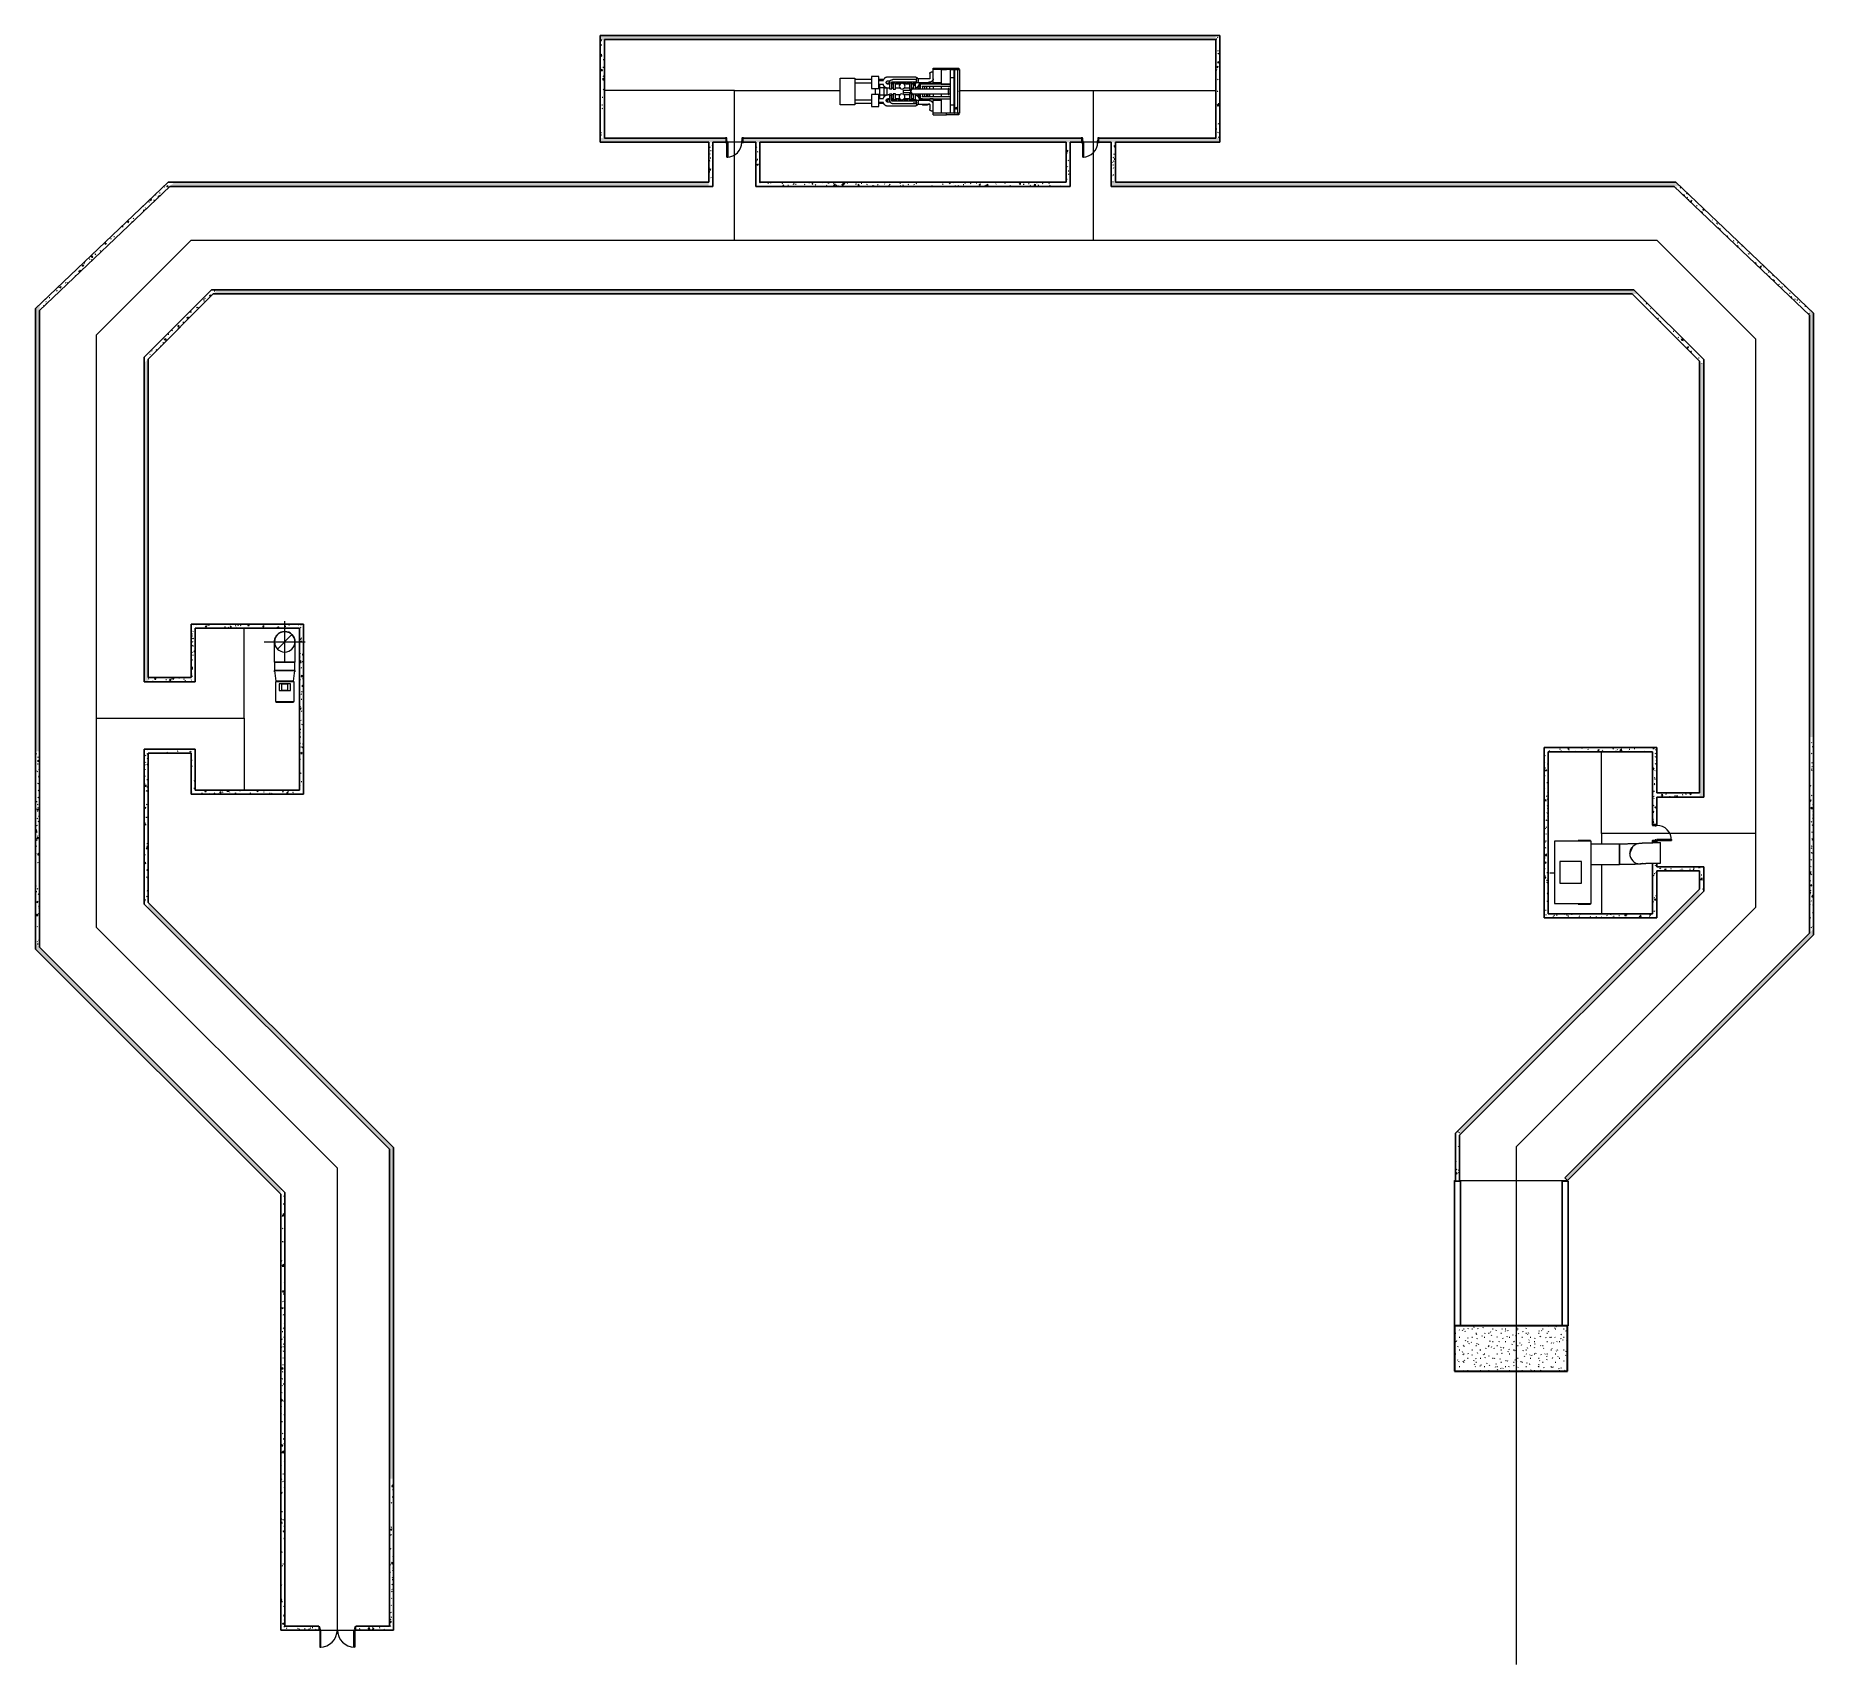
# Model space of a CAD drawing. Header units: millimetres. Extents: x 108598 to 195270, y 124661 to 204073.
import ezdxf

# ---------------------------------------------------------------- set-up
doc = ezdxf.new("R2010")
doc.units = ezdxf.units.MM
for name, color, linetype, lineweight in [('A-DETL', 90, 'Continuous', 9), ('A-DOOR', 31, 'Continuous', 9), ('A-DOOR-FRAM', 31, 'Continuous', 18), ('A-FLOR', 192, 'Continuous', 9), ('A-FLOR-PATT', 8, 'Continuous', 35), ('A-GENM', 13, 'Continuous', 9), ('A-WALL', 113, 'Continuous', 9), ('A-WALL-PATT', 111, 'Continuous', 25), ('E-ELEC-EQPM', 71, 'Continuous', 9), ('M-EQPM', 50, 'Continuous', 9), ('M-HVAC-DUCT', 70, 'Continuous', 9), ('M-HVAC-DUCT-ANNO', 70, 'Continuous', 9), ('M-HVAC-DUCT-CNTR', 70, 'Continuous', 9)]:
    doc.layers.add(name, color=color, linetype=linetype, lineweight=lineweight)
pattern_1 = [(50, (0, 0), (728.7365, -63.7558), [76.2, -838.2]), (355, (0, 0), (-140.9716, 764.2276), [60.96, -670.56]), (100.451, (60.7, -5.3), (587.77, 700.4668), [64.76, -712.36]), (46.184, (0, 203.2), (1084.3162, -168.171), [114.3, -1257.3]), (96.636, (90.4, 189.2), (949.61, 989.71), [97.14, -1068.54]), (351.184, (0, 203.2), (949.6206, 989.701), [91.44, -1005.84]), (21, (101.6, 152.4), (606.4579, -409.0606), [76.2, -838.2]), (326, (101.6, 152.4), (247.2083, 736.753), [60.96, -670.56]), (71.451, (152.14, 118.3), (853.6683, 327.6855), [64.76, -712.36]), (37.5, (0, 0), (12.3547, 338.22012), [33.528, -628.904, 33.528, -647.192, -673.1]), (37.5, (0, 0), (12.3547, 338.22012), [-1343.152, 33.528, -639.572]), (7.5, (0, 0), (267.27887, 400.72213), [33.528, -354.584, 33.528, -613.664, -256.54]), (7.5, (0, 0), (267.27887, 400.72213), [-1035.304, 33.528, -223.012]), (327.5, (-226.57, 0), (542.36333, -22.91534), [33.528, -220.472, 33.528, -758.952, -1051.56]), (327.5, (-226.57, 0), (542.36333, -22.91534), [-1046.48, 33.528, -1018.032]), (317.5, (-328.17, 0), (592.51696, 101.7071), [33.528, -296.672, 33.528, -492.76, -746.76]), (317.5, (-328.17, 0), (592.51696, 101.7071), [-856.488, 33.528, -713.232])]

# ---------------------------------------------------------------- blocks, each defined once
blk = doc.blocks.new('Walls 2 - Walls 1-348721-Level 0')
at = {"layer": 'A-WALL', "lineweight": 25}
for p, q in [((87818, 34809), (87818, 27755)), ((88108, 34809), (87818, 34809)), ((88108, 27755), (88108, 34809)), ((87818, 27755), (88108, 27755))]:
    blk.add_line(p, q, dxfattribs=at)
blk = doc.blocks.new('Walls 3 - Walls 1-348742-Level 0')
at = {"layer": 'A-WALL', "lineweight": 25}
for p, q in [((87818, 34809), (87818, 27755)), ((88108, 34809), (87818, 34809)), ((88108, 27755), (88108, 34809)), ((87818, 27755), (88108, 27755))]:
    blk.add_line(p, q, dxfattribs=at)
blk = doc.blocks.new('Doors_IntSgl - 810 x 2110mm-354167-Level 0')
at = {"layer": 'A-DOOR'}
for p, q in [((-400, 120), (-440, 120)), ((-440, 120), (-440, 100)), ((-440, 100), (-370, 100)), ((-374, 106), (-400, 120)), ((325, 826), (325, 100)), ((363, 826), (325, 826)), ((325, 100), (325, 826)), ((325, 826), (363, 826)), ((325, 100), (363, 100)), ((363, 100), (325, 100)), ((363, 100), (363, 826)), ((363, 826), (363, 100)), ((370, 100), (440, 100)), ((400, 120), (374, 106)), ((440, 120), (400, 120)), ((440, 100), (440, 120)), ((-440, -100), (-440, -120)), ((-370, -100), (-440, -100)), ((-440, -120), (-400, -120)), ((-400, -120), (-374, -106)), ((440, -100), (370, -100)), ((374, -106), (400, -120)), ((400, -120), (440, -120)), ((440, -120), (440, -100))]:
    blk.add_line(p, q, dxfattribs=at)
for centre, radius, start, end in [((-378, 99), 8.06, 7.12502, 60.25512), ((-378, 99), 8.06, 7.12502, 60.25512), ((363, 100), 726, 90, 180), ((378, 99), 8.06, 119.74488, 172.87498), ((378, 99), 8.06, 119.74488, 172.87498), ((-378, -99), 8.06, 299.74488, 352.87498), ((378, -99), 8.06, 187.12502, 240.25512)]:
    blk.add_arc(centre, radius, start, end, dxfattribs=at)
at = {"layer": 'A-DOOR-FRAM'}
for p, q in [((-365, 100), (-397, 100)), ((-397, 100), (-397, -100)), ((-365, -100), (-365, 100)), ((-346, 60), (-365, 60)), ((-365, 60), (-365, 28)), ((-365, 28), (-346, 28)), ((-346, 28), (-346, 60)), ((365, 60), (346, 60)), ((346, 60), (346, 28)), ((346, 28), (365, 28)), ((365, 100), (365, -100)), ((397, 100), (365, 100)), ((365, 28), (365, 60)), ((397, -100), (397, 100)), ((-397, -100), (-365, -100)), ((365, -100), (397, -100))]:
    blk.add_line(p, q, dxfattribs=at)
blk = doc.blocks.new('3512C 1500 kW Tier 2 - 3512C 1500 kW Tier 2-363337-Level 0')
at = {"layer": 'A-GENM'}
blk.add_line((-362, 1331), (-362, 1790), dxfattribs=at)
at = {"layer": 'E-ELEC-EQPM'}
for p, q in [((-1140, 2181), (-1140, 2203)), ((-1140, 2203), (-1064, 2203)), ((-1140, 2166), (-1140, 2181)), ((-1140, 2157), (-1140, 2166)), ((-1140, 2166), (-1064, 2166)), ((-1140, 2157), (-1064, 2157)), ((-1140, 1591), (-1140, 2157)), ((-1064, 2157), (-1064, 2230)), ((-1064, 2230), (1064, 2230)), ((-1064, 2157), (-1064, 2152)), ((1064, 2152), (-1064, 2152)), ((-1064, 2152), (-1064, 2143)), ((-1064, 2002), (-1064, 2143)), ((1064, 2143), (-1064, 2143)), ((-1064, 2002), (-1064, 1992)), ((-1064, 1992), (1064, 1992)), ((-1064, 1992), (-1064, 1591)), ((-1063, 1953), (-670, 1953)), ((-1063, 1953), (-1063, 1790)), ((-670, 1790), (-1063, 1790)), ((-670, 1953), (671, 1953)), ((-670, 1953), (-670, 1790)), ((671, 1790), (-670, 1790)), ((-355, 1992), (-355, 1953)), ((-355, 1790), (-355, 882)), ((-254, 1953), (-254, 1992)), ((-254, 882), (-254, 1790)), ((-121, 1790), (-121, 1708)), ((-24, 2233), (-24, 2230)), ((11, 2233), (-24, 2233)), ((11, 2230), (11, 2233)), ((121, 1708), (121, 1790)), ((254, 1992), (254, 1953)), ((254, 1790), (254, 882)), ((355, 1953), (355, 1992)), ((355, 882), (355, 1790)), ((671, 1953), (1064, 1953)), ((671, 1953), (671, 1790)), ((1064, 1790), (671, 1790)), ((1064, 2230), (1064, 2157)), ((1064, 2203), (1140, 2203)), ((1064, 2166), (1140, 2166)), ((1064, 2157), (1140, 2157)), ((1064, 2157), (1064, 2152)), ((1064, 2143), (1064, 2152)), ((1064, 2143), (1064, 2002)), ((1064, 1992), (1064, 2002)), ((1064, 1992), (1064, 1591)), ((1140, 2203), (1140, 2181)), ((1140, 2181), (1140, 2166)), ((1140, 2166), (1140, 2157)), ((1140, 2157), (1140, 1591)), ((-1140, 954), (-1140, 1591)), ((-1064, 1591), (-1140, 1591)), ((-1064, 954), (-1140, 954)), ((-1140, 954), (-1140, 942)), ((-952, 942), (-1140, 942)), ((-1064, 1331), (-1064, 1591)), ((-1064, 1331), (-1064, 954)), ((-1064, 1331), (-355, 1331)), ((-421, 954), (-1064, 954)), ((-743, 949), (-837, 949)), ((-619, 949), (-743, 949)), ((-590, 954), (-590, 944)), ((-421, 1331), (-421, 954)), ((-366, 954), (-421, 954)), ((-387, 954), (-387, 638)), ((-366, 954), (-355, 954)), ((-366, 954), (-366, 778)), ((-254, 1331), (-114, 1331)), ((-254, 954), (-114, 954)), ((-153, 1708), (-153, 1684)), ((0, 1708), (-153, 1708)), ((-153, 1684), (0, 1684)), ((-114, 1731), (-114, 1708)), ((-114, 1684), (-114, 868)), ((153, 1708), (0, 1708)), ((0, 1684), (153, 1684)), ((114, 1708), (114, 1731)), ((114, 868), (114, 1684)), ((114, 1331), (254, 1331)), ((114, 954), (254, 954)), ((153, 1684), (153, 1708)), ((355, 1331), (1064, 1331)), ((355, 954), (357, 954)), ((357, 954), (435, 954)), ((357, 954), (357, 778)), ((421, 954), (421, 1331)), ((1064, 954), (435, 954)), ((509, 954), (509, 899)), ((590, 954), (590, 944)), ((743, 949), (619, 949)), ((837, 949), (743, 949)), ((1140, 942), (952, 942)), ((1064, 1591), (1064, 1331)), ((1140, 1591), (1064, 1591)), ((1064, 1331), (1064, 954)), ((1140, 954), (1064, 954)), ((1140, 954), (1140, 1591)), ((1140, 954), (1140, 942)), ((-837, 784), (-743, 784)), ((-743, 784), (-628, 784)), ((-705, 20), (-705, -1250)), ((-611, 727), (-611, 220)), ((-611, 220), (-528, 220)), ((-609, 220), (-609, 125)), ((-609, 125), (-444, 125)), ((-577, 125), (-577, -1025)), ((-524, 220), (-528, 220)), ((-524, 220), (-510, 220)), ((-496, 220), (-510, 220)), ((-496, 220), (-494, 220)), ((-444, 220), (-494, 220)), ((-268, 77), (-480, 77)), ((-476, -1025), (-476, 125)), ((-355, 638), (-447, 638)), ((-447, 524), (-355, 524)), ((-447, 445), (-373, 445)), ((-447, 307), (-375, 307)), ((-446, 220), (-446, 727)), ((-444, 125), (-444, 220)), ((-410, 77), (-410, 103)), ((-393, 90), (-393, 77)), ((-127, 90), (-393, 90)), ((-387, 524), (-387, 445)), ((-385, 445), (-385, 524)), ((-373, 445), (-385, 445)), ((-359, 413), (-375, 413)), ((-375, 413), (-375, 289)), ((-375, 289), (-363, 289)), ((-373, 524), (-373, 424)), ((-373, 424), (-359, 424)), ((-355, 778), (-366, 778)), ((-363, 289), (-363, 275)), ((-359, 427), (-355, 427)), ((-359, 427), (-359, 330)), ((-114, 330), (-359, 330)), ((-355, 738), (-355, 451)), ((-305, 251), (-272, 251)), ((-289, 251), (-289, 239)), ((-272, 279), (-221, 330)), ((-272, 251), (-272, 279)), ((-114, 778), (-254, 778)), ((-254, 451), (-254, 738)), ((-114, 638), (-254, 638)), ((-254, 524), (-114, 524)), ((-254, 427), (-114, 427)), ((-249, 302), (-249, 206)), ((-244, 307), (-214, 307)), ((-237, 192), (-114, 192)), ((-114, 307), (-214, 307)), ((-169, 307), (-169, 192)), ((-127, -30), (-127, 90)), ((-114, 616), (-114, -58)), ((254, 778), (114, 778)), ((254, 638), (114, 638)), ((114, -58), (114, 616)), ((114, 524), (254, 524)), ((114, 427), (254, 427)), ((359, 330), (114, 330)), ((214, 307), (114, 307)), ((114, 192), (235, 192)), ((196, 766), (126, 766)), ((126, 677), (196, 677)), ((127, 90), (127, -30)), ((393, 90), (127, 90)), ((169, 192), (169, 307)), ((254, 766), (196, 766)), ((196, 677), (254, 677)), ((208, 674), (254, 673)), ((214, 307), (244, 307)), ((215, 307), (215, 330)), ((221, 330), (272, 279)), ((249, 302), (249, 207)), ((254, 738), (254, 451)), ((272, 279), (272, 251)), ((272, 251), (302, 251)), ((289, 251), (289, 241)), ((357, 778), (355, 778)), ((449, 766), (355, 766)), ((355, 451), (355, 738)), ((355, 677), (447, 677)), ((355, 671), (361, 671)), ((447, 667), (355, 667)), ((447, 638), (355, 638)), ((355, 524), (447, 524)), ((355, 427), (359, 427)), ((452, 778), (357, 778)), ((359, 427), (359, 330)), ((359, 424), (447, 424)), ((375, 413), (359, 413)), ((362, 671), (362, 667)), ((363, 277), (363, 289)), ((363, 289), (375, 289)), ((375, 289), (375, 413)), ((375, 307), (447, 307)), ((376, 394), (389, 394)), ((389, 330), (376, 330)), ((478, 77), (376, 77)), ((413, 91), (384, 91)), ((389, 394), (413, 394)), ((389, 394), (389, 330)), ((413, 330), (389, 330)), ((393, 73), (393, 90)), ((413, 394), (447, 394)), ((413, 330), (413, 394)), ((447, 330), (413, 330)), ((413, 106), (413, 91)), ((413, 91), (425, 77)), ((447, 391), (443, 391)), ((443, 391), (443, 364)), ((443, 364), (447, 364)), ((446, 727), (446, 220)), ((446, 220), (446, 125)), ((446, 220), (447, 220)), ((446, 125), (611, 125)), ((451, 220), (447, 220)), ((451, 220), (453, 220)), ((460, 220), (453, 220)), ((460, 220), (465, 220)), ((473, 220), (465, 220)), ((473, 220), (476, 220)), ((476, 220), (481, 220)), ((478, 125), (478, -1025)), ((491, 220), (481, 220)), ((491, 220), (500, 220)), ((511, 220), (500, 220)), ((511, 220), (521, 220)), ((532, 220), (521, 220)), ((529, 77), (523, 77)), ((532, 220), (543, 220)), ((553, 220), (543, 220)), ((553, 220), (564, 220)), ((573, 220), (564, 220)), ((573, 220), (582, 220)), ((579, -1025), (579, 125)), ((589, 220), (582, 220)), ((589, 220), (597, 220)), ((602, 220), (597, 220)), ((602, 220), (606, 220)), ((608, 220), (606, 220)), ((610, 220), (611, 220)), ((611, 220), (611, 727)), ((618, 667), (611, 667)), ((647, 628), (611, 628)), ((611, 424), (647, 424)), ((611, 125), (611, 220)), ((618, 667), (618, 765)), ((618, 667), (660, 667)), ((627, 784), (743, 784)), ((647, 424), (647, 628)), ((660, 445), (647, 445)), ((660, 667), (660, 445)), ((705, -1250), (705, 22)), ((743, 784), (837, 784)), ((-480, -19), (-268, -19)), ((-448, -99), (-476, -99)), ((-476, -286), (-448, -286)), ((-448, -369), (-476, -369)), ((-476, -556), (-448, -556)), ((-448, -639), (-476, -639)), ((-476, -826), (-448, -826)), ((-412, -138), (-448, -99)), ((-395, -99), (-448, -99)), ((-448, -286), (-410, -243)), ((-395, -286), (-448, -286)), ((-410, -411), (-448, -369)), ((-395, -369), (-448, -369)), ((-448, -556), (-410, -513)), ((-398, -556), (-448, -556)), ((-410, -681), (-448, -639)), ((-395, -639), (-448, -639)), ((-448, -826), (-410, -783)), ((-395, -826), (-448, -826)), ((-412, -102), (-412, -210)), ((-107, -102), (-412, -102)), ((-412, -210), (-107, -210)), ((-410, -243), (-410, -210)), ((-376, -243), (-410, -243)), ((-410, -513), (-410, -411)), ((-410, -411), (-376, -411)), ((-388, -513), (-410, -513)), ((-410, -783), (-410, -681)), ((-410, -681), (-376, -681)), ((-376, -783), (-410, -783)), ((-395, -99), (-392, -102)), ((-376, -265), (-395, -286)), ((-395, -369), (-376, -390)), ((-395, -639), (-376, -660)), ((-376, -805), (-395, -826)), ((-393, -19), (-393, -30)), ((-393, -30), (-127, -30)), ((-376, -30), (-376, -102)), ((-376, -210), (-376, -488)), ((-376, -641), (-376, -887)), ((-349, -30), (-349, -102)), ((-349, -210), (-349, -459)), ((-349, -671), (-349, -887)), ((-171, -102), (-171, -30)), ((-171, -458), (-171, -210)), ((-171, -887), (-171, -672)), ((-114, -58), (-114, -70)), ((-107, -210), (-107, -102)), ((-63, -275), (-63, -137)), ((-63, -512), (-63, -275)), ((-63, -512), (64, -512)), ((64, -137), (64, -275)), ((64, -275), (64, -512)), ((108, -102), (108, -210)), ((412, -102), (108, -102)), ((108, -210), (412, -210)), ((114, -70), (114, -58)), ((127, -30), (393, -30)), ((171, -30), (171, -102)), ((171, -210), (171, -466)), ((171, -679), (171, -887)), ((349, -102), (349, -30)), ((349, -466), (349, -210)), ((349, -887), (349, -679)), ((375, -30), (375, -102)), ((375, -55), (395, -33)), ((375, -73), (413, -73)), ((375, -210), (375, -495)), ((375, -325), (395, -303)), ((375, -343), (413, -343)), ((413, -449), (375, -449)), ((395, -490), (375, -467)), ((375, -650), (375, -887)), ((413, -719), (375, -719)), ((395, -760), (375, -737)), ((375, -865), (395, -843)), ((376, -19), (478, -19)), ((395, -220), (386, -210)), ((393, -30), (393, -15)), ((393, -613), (413, -613)), ((448, -33), (395, -33)), ((395, -220), (448, -220)), ((448, -303), (395, -303)), ((395, -490), (448, -490)), ((395, -760), (448, -760)), ((448, -843), (395, -843)), ((448, -573), (400, -573)), ((412, -210), (412, -102)), ((448, -33), (413, -73)), ((413, -73), (413, -179)), ((413, -179), (448, -220)), ((448, -303), (413, -343)), ((413, -343), (413, -449)), ((413, -449), (448, -490)), ((448, -573), (413, -613)), ((413, -613), (413, -719)), ((413, -719), (448, -760)), ((448, -843), (413, -883)), ((478, -33), (448, -33)), ((448, -220), (478, -220)), ((478, -303), (448, -303)), ((448, -490), (478, -490)), ((478, -573), (448, -573)), ((448, -760), (478, -760)), ((478, -843), (448, -843)), ((523, -19), (529, -19)), ((-724, -1702), (-724, -2064)), ((-152, -1702), (-724, -1702)), ((-590, -1468), (-590, -1702)), ((-580, -1475), (-580, -1655)), ((-521, -1655), (-580, -1655)), ((-527, -1250), (-527, -1152)), ((-448, -1179), (-527, -1179)), ((-521, -1490), (-521, -1702)), ((-448, -909), (-476, -909)), ((-465, -1177), (-373, -1177)), ((-373, -1076), (-460, -1076)), ((-412, -948), (-448, -909)), ((-412, -909), (-448, -909)), ((-410, -1221), (-448, -1179)), ((-395, -1179), (-448, -1179)), ((-430, -1076), (-410, -1053)), ((-423, -1338), (-410, -1323)), ((-412, -887), (-412, -996)), ((-107, -887), (-412, -887)), ((-412, -996), (-107, -996)), ((-410, -1053), (-410, -996)), ((-376, -1053), (-410, -1053)), ((-410, -1323), (-410, -1221)), ((-410, -1221), (-376, -1221)), ((-389, -1323), (-410, -1323)), ((-395, -1179), (-393, -1180)), ((-393, -1068), (-393, -1077)), ((-127, -1068), (-393, -1068)), ((-393, -1176), (-393, -1188)), ((-393, -1188), (-127, -1188)), ((-387, -1188), (-376, -1200)), ((-376, -996), (-376, -1068)), ((-376, -1188), (-376, -1290)), ((-360, -1290), (-376, -1290)), ((-356, -1702), (-356, -1490)), ((-179, -1655), (-356, -1655)), ((-349, -996), (-349, -1068)), ((-349, -1188), (-349, -1250)), ((-169, -1434), (-247, -1434)), ((-179, -1434), (-179, -1655)), ((179, -1655), (-179, -1655)), ((176, -1290), (-176, -1290)), ((-171, -1068), (-171, -996)), ((-171, -1250), (-171, -1188)), ((-169, -1290), (-169, -1434)), ((169, -1434), (-169, -1434)), ((-152, -2064), (-152, -1702)), ((-127, -1188), (-127, -1068)), ((-107, -996), (-107, -887)), ((108, -887), (108, -996)), ((412, -887), (108, -887)), ((108, -996), (412, -996)), ((127, -1068), (127, -1188)), ((393, -1068), (127, -1068)), ((127, -1188), (393, -1188)), ((152, -1702), (152, -2064)), ((724, -1702), (152, -1702)), ((169, -1434), (169, -1290)), ((247, -1434), (169, -1434)), ((171, -996), (171, -1068)), ((171, -1188), (171, -1250)), ((179, -1434), (179, -1655)), ((356, -1655), (179, -1655)), ((436, -1076), (266, -1076)), ((266, -1177), (436, -1177)), ((349, -1068), (349, -996)), ((349, -1250), (349, -1188)), ((356, -1490), (356, -1702)), ((375, -1290), (360, -1290)), ((375, -883), (413, -883)), ((375, -996), (375, -1068)), ((395, -1030), (375, -1007)), ((375, -1188), (375, -1290)), ((413, -1259), (375, -1259)), ((395, -1300), (375, -1277)), ((393, -1076), (393, -1068)), ((393, -1188), (393, -1177)), ((395, -1030), (448, -1030)), ((395, -1300), (448, -1300)), ((412, -996), (412, -887)), ((413, -883), (413, -989)), ((413, -989), (448, -1030)), ((413, -1177), (413, -1259)), ((413, -1259), (448, -1300)), ((448, -1030), (477, -1030)), ((448, -1300), (511, -1300)), ((521, -1702), (521, -1490)), ((580, -1655), (521, -1655)), ((527, -1140), (527, -1250)), ((580, -1475), (580, -1655)), ((590, -1468), (590, -1702)), ((724, -2064), (724, -1702)), ((-724, -2064), (-152, -2064)), ((-590, -2064), (-590, -2873)), ((-400, -2064), (-400, -2873)), ((-153, -1880), (153, -1880)), ((152, -2064), (724, -2064)), ((400, -2873), (400, -2064)), ((590, -2064), (590, -2873)), ((-651, -3581), (-651, -2873)), ((-651, -2873), (651, -2873)), ((651, -2873), (651, -3581)), ((651, -3581), (-651, -3581))]:
    blk.add_line(p, q, dxfattribs=at)
at = {"layer": 'E-ELEC-EQPM', "flags": 128}
for points in [[(-953, 867), (-953, 868), (-953, 869), (-953, 870), (-953, 871), (-953, 872), (-953, 874), (-953, 876), (-953, 878), (-953, 880), (-953, 883), (-953, 885), (-953, 888), (-953, 891), (-953, 895), (-953, 898), (-953, 902), (-953, 905), (-953, 909), (-953, 913), (-953, 918), (-953, 922), (-953, 926), (-953, 931), (-953, 936), (-953, 941), (-953, 946), (-953, 951), (-953, 954)], [(-837, 949), (-841, 949), (-844, 949), (-847, 949), (-850, 949), (-853, 949), (-856, 949), (-858, 949), (-860, 949), (-862, 949), (-864, 949), (-866, 949), (-867, 949), (-868, 949), (-869, 949), (-869, 949), (-870, 949), (-870, 949), (-870, 949)], [(-788, 954), (-788, 952), (-788, 949)], [(-619, 949), (-610, 949), (-601, 948), (-593, 947), (-584, 945), (-576, 943), (-568, 940), (-560, 937), (-553, 933), (-545, 929), (-538, 925), (-532, 920), (-525, 915), (-519, 910), (-513, 905), (-508, 899), (-503, 893), (-498, 887), (-493, 881), (-488, 875), (-484, 868), (-480, 862), (-477, 855), (-473, 848), (-470, 841), (-467, 834), (-464, 827), (-461, 820), (-459, 813), (-457, 805), (-455, 798), (-453, 790), (-452, 783), (-450, 775), (-449, 768), (-448, 760), (-447, 752), (-447, 745), (-447, 737), (-446, 729), (-446, 727)], [(-355, 882), (-355, 874), (-355, 866), (-355, 858), (-355, 850), (-355, 842), (-355, 834), (-355, 826), (-355, 818), (-355, 811), (-355, 803), (-355, 796), (-355, 788), (-355, 781), (-355, 774), (-355, 767), (-355, 761), (-355, 754), (-355, 748), (-355, 742), (-355, 738)], [(-254, 738), (-254, 744), (-254, 750), (-254, 757), (-254, 763), (-254, 770), (-254, 777), (-254, 784), (-254, 791), (-254, 798), (-254, 806), (-254, 813), (-254, 821), (-254, 829), (-254, 837), (-254, 845), (-254, 853), (-254, 861), (-254, 869), (-254, 877), (-254, 882)], [(-114, 868), (-114, 854), (-114, 839), (-114, 825), (-114, 811), (-114, 797), (-114, 783), (-114, 770), (-114, 756), (-114, 743), (-114, 729), (-114, 716), (-114, 704), (-114, 691), (-114, 679), (-114, 667), (-114, 655), (-114, 644), (-114, 633), (-114, 623), (-114, 616)], [(114, 616), (114, 627), (114, 637), (114, 648), (114, 660), (114, 671), (114, 683), (114, 696), (114, 708), (114, 721), (114, 734), (114, 747), (114, 761), (114, 775), (114, 788), (114, 802), (114, 816), (114, 830), (114, 845), (114, 859), (114, 868)], [(254, 882), (254, 874), (254, 866), (254, 858), (254, 850), (254, 842), (254, 834), (254, 826), (254, 818), (254, 811), (254, 803), (254, 796), (254, 788), (254, 781), (254, 774), (254, 767), (254, 761), (254, 754), (254, 748), (254, 742), (254, 738)], [(355, 738), (355, 744), (355, 750), (355, 757), (355, 763), (355, 770), (355, 777), (355, 784), (355, 791), (355, 798), (355, 806), (355, 813), (355, 821), (355, 829), (355, 837), (355, 845), (355, 853), (355, 861), (355, 869), (355, 877), (355, 882)], [(619, 949), (610, 949), (601, 948), (593, 947), (584, 945), (576, 943), (568, 940), (560, 937), (553, 933), (545, 929), (538, 925), (532, 920), (525, 915), (519, 910), (513, 905), (508, 899), (503, 893), (498, 887), (493, 881), (488, 875), (484, 868), (480, 862), (477, 855), (473, 848), (470, 841), (467, 834), (464, 827), (461, 820), (459, 813), (457, 805), (455, 798), (453, 790), (452, 783), (450, 775), (449, 768), (448, 760), (447, 752), (447, 745), (447, 737), (446, 729), (446, 727)], [(788, 949), (788, 951), (788, 954)], [(870, 949), (870, 949), (870, 949), (869, 949), (868, 949), (867, 949), (866, 949), (865, 949), (863, 949), (861, 949), (859, 949), (857, 949), (854, 949), (852, 949), (849, 949), (846, 949), (842, 949), (839, 949), (837, 949)], [(953, 867), (953, 864), (952, 860), (952, 857), (952, 854), (951, 850), (950, 847), (949, 844), (948, 841), (947, 838), (946, 835), (945, 832), (943, 829), (942, 826), (940, 823), (938, 820), (936, 818), (934, 815), (932, 812), (930, 810), (928, 808), (925, 805), (923, 803), (920, 801), (917, 799), (915, 797), (912, 796), (909, 794), (906, 793), (903, 791), (900, 790), (897, 789), (894, 788), (891, 787), (887, 786), (884, 786), (881, 785), (878, 785), (874, 785), (871, 784)], [(953, 954), (953, 952), (953, 947), (953, 942), (953, 937), (953, 932), (953, 928), (953, 923), (953, 919), (953, 914), (953, 910), (953, 906), (953, 903), (953, 899), (953, 895), (953, 892), (953, 889), (953, 886), (953, 883), (953, 881), (953, 878), (953, 876), (953, 874), (953, 873), (953, 871), (953, 870), (953, 869), (953, 868), (953, 867)], [(-870, 784), (-873, 784), (-877, 785), (-880, 785), (-883, 785), (-887, 786), (-890, 787), (-893, 788), (-896, 789), (-899, 790), (-902, 791), (-905, 792), (-908, 794), (-911, 795), (-914, 797), (-917, 799), (-919, 801), (-922, 803), (-925, 805), (-927, 807), (-929, 809), (-932, 812), (-934, 814), (-936, 817), (-938, 820), (-940, 822), (-941, 825), (-943, 828), (-944, 831), (-946, 834), (-947, 837), (-948, 840), (-949, 843), (-950, 846), (-951, 850), (-951, 853), (-952, 856), (-952, 859), (-952, 863), (-953, 866)], [(-870, 784), (-870, 784), (-870, 784), (-869, 784), (-868, 784), (-867, 784), (-866, 784), (-865, 784), (-863, 784), (-861, 784), (-859, 784), (-857, 784), (-854, 784), (-852, 784), (-849, 784), (-846, 784), (-842, 784), (-839, 784), (-837, 784)], [(-612, 222), (-620, 215), (-627, 208), (-635, 200), (-642, 192), (-649, 184), (-655, 175), (-661, 166), (-667, 157), (-672, 148), (-677, 138), (-681, 129), (-686, 119), (-689, 109), (-693, 99), (-696, 89), (-698, 78), (-700, 68), (-702, 57), (-703, 47), (-704, 36), (-705, 25), (-705, 20)], [(-629, 787), (-629, 787), (-629, 787), (-628, 786), (-628, 786), (-627, 785), (-626, 784), (-626, 783), (-625, 782), (-624, 780), (-623, 779), (-622, 777), (-621, 775), (-620, 773), (-619, 771), (-618, 768), (-617, 766), (-616, 763), (-615, 760), (-615, 757), (-614, 754), (-613, 751), (-613, 748), (-612, 744), (-612, 741), (-612, 738), (-611, 734), (-611, 731), (-611, 727), (-611, 727)], [(-476, 100), (-474, 101), (-470, 103), (-467, 104), (-464, 105), (-460, 106), (-457, 107), (-453, 107), (-450, 108), (-446, 108), (-443, 109), (-439, 109), (-436, 109), (-432, 108), (-428, 108), (-425, 108), (-421, 107), (-418, 106), (-415, 105), (-411, 104), (-408, 103), (-404, 102), (-401, 101), (-398, 99), (-395, 97), (-392, 96), (-389, 94), (-386, 92), (-383, 89)], [(-181, 90), (-182, 93), (-185, 104), (-189, 114), (-193, 124), (-197, 133), (-202, 143), (-207, 152), (-212, 161), (-218, 170), (-224, 179), (-231, 187), (-238, 196), (-245, 203), (-252, 211), (-260, 218), (-268, 225), (-277, 232), (-285, 238), (-294, 244), (-303, 250), (-312, 255), (-322, 260), (-332, 264), (-342, 268), (-352, 272), (-362, 275), (-372, 278), (-382, 281), (-393, 283), (-403, 284), (-414, 285), (-425, 286), (-435, 286), (-446, 286)], [(-355, 451), (-355, 445), (-355, 440), (-355, 435), (-355, 430), (-355, 425), (-355, 421), (-355, 417), (-355, 413), (-355, 410), (-355, 406), (-355, 404), (-355, 401), (-355, 399), (-355, 397), (-355, 395), (-355, 394), (-355, 393), (-355, 392), (-355, 392), (-355, 392)], [(-254, 392), (-254, 392), (-254, 392), (-254, 393), (-254, 394), (-254, 396), (-254, 397), (-254, 399), (-254, 402), (-254, 405), (-254, 408), (-254, 411), (-254, 414), (-254, 418), (-254, 423), (-254, 427), (-254, 432), (-254, 437), (-254, 442), (-254, 447), (-254, 451)], [(126, 766), (118, 766), (114, 766)], [(114, 676), (116, 677), (119, 677), (122, 677), (125, 677), (126, 677)], [(447, 288), (441, 288), (430, 288), (420, 288), (409, 287), (399, 285), (388, 283), (378, 281), (367, 279), (357, 276), (347, 272), (337, 268), (327, 264), (318, 259), (308, 254), (299, 249), (290, 243), (281, 237), (273, 231), (264, 224), (257, 217), (249, 209), (241, 202), (234, 194), (228, 185), (221, 177), (215, 168), (210, 159), (204, 150), (199, 140), (195, 131), (191, 121), (187, 111), (183, 101), (181, 91)], [(185, 677), (188, 677), (193, 676), (198, 675), (203, 674), (208, 674)], [(254, 451), (254, 445), (254, 440), (254, 435), (254, 430), (254, 425), (254, 421), (254, 417), (254, 413), (254, 410), (254, 406), (254, 404), (254, 401), (254, 399), (254, 397), (254, 395), (254, 394), (254, 393), (254, 392), (254, 392), (254, 392)], [(355, 392), (355, 392), (355, 392), (355, 393), (355, 394), (355, 396), (355, 397), (355, 399), (355, 402), (355, 405), (355, 408), (355, 411), (355, 414), (355, 418), (355, 423), (355, 427), (355, 432), (355, 437), (355, 442), (355, 447), (355, 451)], [(361, 677), (361, 677), (362, 677), (362, 676), (362, 676), (362, 675), (362, 675), (362, 674), (362, 673), (362, 673), (362, 672), (362, 671), (362, 671)], [(382, 90), (384, 92), (387, 94), (390, 96), (393, 98), (396, 100), (399, 102), (403, 103), (406, 104), (409, 106), (413, 107), (416, 108), (420, 108), (423, 109), (427, 110), (430, 110), (434, 110), (437, 110), (441, 110), (444, 110), (448, 110), (451, 109), (455, 109), (458, 108), (462, 107), (465, 106), (469, 105), (472, 104), (475, 102), (478, 101)], [(433, 767), (429, 770), (425, 772), (421, 774), (417, 776), (413, 778)], [(629, 787), (629, 787), (629, 787), (628, 786), (628, 786), (627, 785), (626, 784), (626, 783), (625, 782), (624, 780), (623, 779), (622, 777), (621, 775), (620, 773), (619, 771), (618, 768), (617, 766), (616, 763), (615, 760), (615, 757), (614, 754), (613, 751), (613, 748), (612, 744), (612, 741), (612, 738), (611, 734), (611, 731), (611, 727), (611, 727)], [(705, 22), (705, 32), (704, 43), (703, 53), (701, 64), (700, 75), (697, 85), (694, 95), (691, 105), (688, 116), (684, 125), (679, 135), (675, 145), (670, 154), (664, 163), (658, 172), (652, 181), (646, 189), (639, 197), (631, 205), (624, 213), (616, 220), (611, 225)], [(837, 784), (841, 784), (844, 784), (847, 784), (850, 784), (853, 784), (856, 784), (858, 784), (860, 784), (862, 784), (864, 784), (866, 784), (867, 784), (868, 784), (869, 784), (869, 784), (870, 784), (870, 784), (870, 784)], [(-705, -1250), (-705, -1261), (-704, -1272), (-703, -1282), (-701, -1293), (-700, -1303), (-697, -1314), (-694, -1324), (-691, -1334), (-688, -1344), (-684, -1354), (-679, -1364), (-675, -1373), (-670, -1383), (-664, -1392), (-658, -1401), (-652, -1410), (-646, -1418), (-639, -1426), (-631, -1434), (-624, -1442), (-616, -1449), (-608, -1456), (-600, -1462), (-591, -1469), (-582, -1475), (-573, -1480), (-564, -1485), (-554, -1490), (-545, -1495), (-535, -1499), (-525, -1502), (-515, -1506), (-504, -1509)], [(-465, -1177), (-470, -1177), (-476, -1177), (-482, -1176), (-487, -1174), (-493, -1173), (-498, -1171), (-503, -1169), (-508, -1166), (-513, -1163), (-518, -1160), (-522, -1157), (-526, -1154), (-530, -1150), (-534, -1146), (-537, -1143), (-541, -1139), (-544, -1135), (-547, -1130), (-550, -1126), (-553, -1122), (-555, -1117), (-558, -1113), (-560, -1108), (-562, -1103), (-564, -1098), (-566, -1094), (-568, -1089), (-569, -1084), (-570, -1079), (-572, -1074), (-573, -1068), (-574, -1063), (-575, -1058), (-576, -1053), (-576, -1048), (-577, -1042), (-577, -1037), (-577, -1032), (-577, -1026), (-577, -1025)], [(-349, -1250), (-349, -1254), (-350, -1257), (-350, -1261), (-350, -1264), (-351, -1268), (-352, -1271), (-353, -1275), (-354, -1278), (-355, -1282), (-356, -1285), (-358, -1288), (-359, -1291), (-361, -1294), (-363, -1297), (-365, -1300), (-367, -1303), (-369, -1306), (-371, -1309), (-374, -1312), (-376, -1314), (-379, -1316), (-382, -1319), (-384, -1321), (-387, -1323), (-390, -1325), (-393, -1327), (-396, -1329), (-399, -1330), (-403, -1332), (-406, -1333), (-409, -1334), (-413, -1335), (-416, -1336), (-420, -1337), (-423, -1338), (-427, -1338), (-430, -1339), (-434, -1339), (-437, -1339), (-441, -1339), (-444, -1339), (-448, -1339), (-451, -1338), (-455, -1338), (-458, -1337), (-462, -1336), (-465, -1335), (-469, -1334), (-472, -1333), (-475, -1331), (-478, -1330), (-481, -1328), (-485, -1326), (-488, -1324), (-490, -1322), (-493, -1320), (-496, -1318), (-499, -1315), (-501, -1313), (-504, -1310), (-506, -1308), (-508, -1305), (-510, -1302), (-512, -1299), (-514, -1296), (-516, -1293), (-518, -1290), (-519, -1287), (-521, -1283), (-522, -1280), (-523, -1277), (-524, -1273), (-525, -1270), (-526, -1266), (-526, -1263), (-527, -1259), (-527, -1256), (-527, -1252), (-527, -1250)], [(-460, -1077), (-460, -1077), (-460, -1077), (-460, -1076), (-461, -1076), (-461, -1076), (-462, -1075), (-462, -1074), (-463, -1073), (-464, -1072), (-465, -1071), (-465, -1070), (-466, -1068), (-467, -1067), (-468, -1065), (-469, -1063), (-470, -1061), (-470, -1059), (-471, -1057), (-472, -1054), (-472, -1052), (-473, -1050), (-474, -1047), (-474, -1044), (-474, -1042), (-475, -1039), (-475, -1036), (-475, -1034), (-476, -1031), (-476, -1028), (-476, -1025), (-476, -1025)], [(-371, -1508), (-367, -1507), (-357, -1504), (-347, -1501), (-337, -1497), (-327, -1493), (-318, -1488), (-308, -1483), (-299, -1478), (-290, -1472), (-281, -1466), (-273, -1459), (-264, -1453), (-257, -1446), (-249, -1438), (-241, -1430), (-234, -1422), (-228, -1414), (-221, -1406), (-215, -1397), (-210, -1388), (-204, -1378), (-199, -1369), (-195, -1359), (-191, -1350), (-187, -1340), (-183, -1329), (-181, -1319), (-178, -1309), (-176, -1298), (-174, -1288), (-173, -1277), (-172, -1267), (-172, -1256), (-171, -1250)], [(171, -1250), (172, -1261), (172, -1272), (173, -1282), (175, -1293), (177, -1303), (179, -1314), (182, -1324), (185, -1334), (189, -1344), (193, -1354), (197, -1364), (202, -1373), (207, -1383), (212, -1392), (218, -1401), (224, -1410), (231, -1418), (238, -1426), (245, -1434), (252, -1442), (260, -1449), (268, -1456), (277, -1462), (285, -1469), (294, -1475), (303, -1480), (312, -1485), (322, -1490), (332, -1495), (342, -1499), (352, -1502), (362, -1506), (372, -1509)], [(527, -1250), (527, -1254), (527, -1257), (526, -1261), (526, -1264), (525, -1268), (525, -1271), (524, -1275), (523, -1278), (521, -1282), (520, -1285), (519, -1288), (517, -1291), (515, -1294), (513, -1297), (512, -1300), (509, -1303), (507, -1306), (505, -1309), (503, -1312), (500, -1314), (497, -1316), (495, -1319), (492, -1321), (489, -1323), (486, -1325), (483, -1327), (480, -1329), (477, -1330), (474, -1332), (470, -1333), (467, -1334), (464, -1335), (460, -1336), (457, -1337), (453, -1338), (450, -1338), (446, -1339), (443, -1339), (439, -1339), (436, -1339), (432, -1339), (428, -1339), (425, -1338), (421, -1338), (418, -1337), (414, -1336), (411, -1335), (408, -1334), (404, -1333), (401, -1331), (398, -1330), (395, -1328), (392, -1326), (389, -1324), (386, -1322), (383, -1320), (380, -1318), (378, -1315), (375, -1313), (373, -1310), (370, -1308), (368, -1305), (366, -1302), (364, -1299), (362, -1296), (360, -1293), (359, -1290), (357, -1287), (356, -1283), (354, -1280), (353, -1277), (352, -1273), (351, -1270), (351, -1266), (350, -1263), (350, -1259), (349, -1256), (349, -1252), (349, -1250)], [(478, -1025), (478, -1027), (478, -1029), (478, -1032), (477, -1034), (477, -1036), (476, -1038), (476, -1040), (475, -1042), (475, -1044), (474, -1046), (473, -1048), (472, -1050), (471, -1052), (470, -1054), (469, -1055), (468, -1057), (467, -1059), (466, -1060), (465, -1062), (464, -1063), (462, -1064), (461, -1066), (460, -1067), (458, -1068), (457, -1069), (455, -1070), (454, -1071), (453, -1072), (451, -1072), (450, -1073), (448, -1074), (447, -1074), (445, -1074), (444, -1075), (442, -1075), (441, -1075), (439, -1076), (438, -1076), (436, -1076), (436, -1076)], [(436, -1177), (442, -1177), (448, -1177), (454, -1176), (460, -1175), (466, -1174), (471, -1173), (477, -1171), (483, -1169), (488, -1167), (494, -1165), (499, -1162), (504, -1159), (509, -1156), (514, -1153), (519, -1149), (524, -1146), (528, -1142), (532, -1138), (537, -1134), (541, -1129), (544, -1125), (548, -1120), (551, -1115), (555, -1111), (558, -1106), (561, -1100), (563, -1095), (566, -1090), (568, -1084), (570, -1079), (572, -1073), (574, -1067), (575, -1062), (577, -1056), (578, -1050), (578, -1044), (579, -1038), (579, -1032), (579, -1027), (579, -1025)], [(505, -1508), (509, -1507), (519, -1504), (529, -1501), (539, -1497), (549, -1493), (559, -1488), (568, -1483), (577, -1478), (586, -1472), (595, -1466), (604, -1459), (612, -1453), (620, -1446), (627, -1438), (635, -1430), (642, -1422), (649, -1414), (655, -1406), (661, -1397), (667, -1388), (672, -1378), (677, -1369), (681, -1359), (686, -1350), (689, -1340), (693, -1329), (696, -1319), (698, -1309), (700, -1298), (702, -1288), (703, -1277), (704, -1267), (705, -1256), (705, -1250)]]:
    blk.add_lwpolyline(points, dxfattribs=at)
at = {"layer": 'E-ELEC-EQPM'}
for centre, radius, start, end in [((814, 2072), 35.4, 90, 270), ((814, 2072), 35.4, 270, 90), ((-260, -565), 140, 360, 180), ((-260, -565), 140, 180, 360), ((260, -573), 140, 360, 180), ((260, -573), 140, 180, 360)]:
    blk.add_arc(centre, radius, start, end, dxfattribs=at)
for centre, major_axis, ratio, start_param, end_param in [((0, -58), (-114, 0), 0.707107, 0, 3.141593), ((0, -58), (-114, 0), 0.707107, 0, 3.141593), ((0, -70), (-114, 0), 0.707107, 0, 3.141593), ((226, -1127), (0, 50.8), 0.411072, 1.407008, 1.570796), ((226, -1127), (0, 50.8), 0.411072, 1.570796, 1.733771)]:
    blk.add_ellipse(centre, major_axis=major_axis, ratio=ratio, start_param=start_param, end_param=end_param, dxfattribs=at)
blk = doc.blocks.new('M_Door-Passage-Double-Flush - 1700 x 2000mm-369312-Level 0')
at = {"layer": 'A-DOOR', "lineweight": 18}
for p, q in [((-850, 81.35), (-850, 931.35)), ((-850, 931.35), (-805, 931.35)), ((-805, 931.35), (-805, 81.35)), ((850, 931.35), (805, 931.35)), ((805, 931.35), (805, 81.35)), ((850, 81.35), (850, 931.35)), ((-805, 81.35), (-850, 81.35)), ((805, 81.35), (850, 81.35))]:
    blk.add_line(p, q, dxfattribs=at)
at = {"layer": 'A-DOOR'}
for centre, start, end in [((-850, 81.35), 0, 90), ((850, 81.35), 90, 180)]:
    blk.add_arc(centre, 850, start, end, dxfattribs=at)
at = {"layer": 'A-DOOR-FRAM'}
for p, q in [((-850, 81.35), (-900, 81.35)), ((-900, 81.35), (-900, -68.65)), ((-850, 31.5875), (-850, 81.35)), ((-834.125, 31.5875), (-850, 31.5875)), ((-834.125, -19.4375), (-834.125, 31.5875)), ((850, 31.5875), (834.125, 31.5875)), ((834.125, 31.5875), (834.125, -19.4375)), ((850, 81.35), (850, 31.5875)), ((900, 81.35), (850, 81.35)), ((900, -68.65), (900, 81.35)), ((-900, -68.65), (-850, -68.65)), ((-850, -68.65), (-850, -19.4375)), ((-850, -19.4375), (-834.125, -19.4375)), ((834.125, -19.4375), (850, -19.4375)), ((850, -19.4375), (850, -68.65)), ((850, -68.65), (900, -68.65))]:
    blk.add_line(p, q, dxfattribs=at)
blk = doc.blocks.new('Centrifugal Fan - Inline - Belt Drive - 9500 CFM-379888-Level 0')
at = {"layer": 'M-EQPM'}
for p, q in [((457, 0), (-457, 0)), ((-457, 0), (-457, -965)), ((432, 25), (-432, 25)), ((-432, 25), (-432, 0)), ((-432, 25), (-432, 0)), ((432, 0), (432, 25)), ((432, 0), (432, 25)), ((457, -965), (457, 0)), ((274, -102), (-274, -102)), ((-274, -102), (-274, -423)), ((-274, -423), (274, -423)), ((152, -114), (-152, -114)), ((-152, -114), (-152, -411)), ((-152, -411), (152, -411)), ((152, -411), (152, -114)), ((274, -423), (274, -102)), ((-457, -965), (457, -965)), ((-432, -965), (-432, -991)), ((-432, -965), (-432, -991)), ((-432, -991), (432, -991)), ((432, -991), (432, -965)), ((432, -991), (432, -965))]:
    blk.add_line(p, q, dxfattribs=at)
blk = doc.blocks.new('M_Rectangular to Round Transition - Angle - 15 Degree-441402-Level 0')
at = {"layer": 'M-HVAC-DUCT'}
for p, q in [((518, 500), (0, 432)), ((0, -432), (0, 432)), ((459, 492), (518, 500)), ((518, 0), (518, 500)), ((518, -500), (518, 0)), ((0, -432), (518, -500)), ((518, -500), (458, -492))]:
    blk.add_line(p, q, dxfattribs=at)
blk = doc.blocks.new('M_Round Elbow - 1 D-441410-Level 0')
at = {"layer": 'M-HVAC-DUCT'}
for p, q in [((120245, 173519), (120745, 173519)), ((120745, 173519), (121245, 173519))]:
    blk.add_line(p, q, dxfattribs=at)
at = {"layer": 'M-HVAC-DUCT', "flags": 128}
for points in [[(120245, 174519), (120245, 174539), (120246, 174559), (120248, 174579), (120251, 174599), (120255, 174618), (120259, 174638), (120264, 174657), (120269, 174673)], [(120245, 173519), (120245, 173559), (120245, 173599), (120245, 173639), (120245, 173678), (120245, 173718), (120245, 173757), (120245, 173795), (120245, 173833), (120245, 173871), (120245, 173908), (120245, 173945), (120245, 173981), (120245, 174016), (120245, 174050), (120245, 174084), (120245, 174116), (120245, 174148), (120245, 174178), (120245, 174208), (120245, 174236), (120245, 174264), (120245, 174290), (120245, 174314), (120245, 174338), (120245, 174360), (120245, 174381), (120245, 174401), (120245, 174419), (120245, 174436), (120245, 174451), (120245, 174465), (120245, 174477), (120245, 174488), (120245, 174497), (120245, 174504), (120245, 174510), (120245, 174515), (120245, 174518), (120245, 174519)], [(120269, 174674), (120270, 174676), (120277, 174695), (120284, 174714), (120292, 174732), (120299, 174745)], [(120300, 174747), (120301, 174750), (120311, 174767), (120321, 174784), (120332, 174801), (120339, 174812)], [(120341, 174813), (120344, 174817), (120356, 174833), (120369, 174849), (120382, 174863), (120390, 174871)], [(120392, 174873), (120396, 174878), (120411, 174891), (120426, 174904), (120442, 174917), (120450, 174923)], [(120452, 174924), (120458, 174928), (120474, 174940), (120491, 174950), (120509, 174960), (120517, 174964)], [(120519, 174965), (120527, 174969), (120545, 174977), (120563, 174985), (120582, 174992), (120589, 174994)], [(120591, 174995), (120601, 174998), (120621, 175003), (120640, 175008), (120660, 175012), (120665, 175012)], [(120668, 175013), (120679, 175015), (120699, 175017), (120719, 175018), (120739, 175019), (120745, 175019)], [(120745, 175019), (120765, 175018), (120785, 175017), (120804, 175015), (120824, 175012), (120844, 175009), (120863, 175005), (120883, 174999), (120898, 174995)], [(120900, 174994), (120902, 174993), (120921, 174987), (120939, 174979), (120958, 174971), (120971, 174965)], [(120972, 174964), (120975, 174962), (120993, 174953), (121010, 174942), (121027, 174932), (121037, 174924)], [(121039, 174923), (121043, 174920), (121059, 174908), (121074, 174895), (121089, 174881), (121097, 174873)], [(121099, 174872), (121103, 174867), (121117, 174853), (121130, 174837), (121142, 174822), (121148, 174814)], [(121150, 174812), (121154, 174806), (121165, 174789), (121176, 174772), (121186, 174755), (121189, 174747)], [(121191, 174745), (121195, 174737), (121203, 174719), (121211, 174700), (121218, 174681), (121220, 174674)], [(121220, 174672), (121224, 174662), (121229, 174643), (121234, 174623), (121237, 174604), (121238, 174598)], [(121239, 174596), (121240, 174584), (121243, 174564), (121244, 174544), (121245, 174524), (121245, 174519)], [(121245, 174519), (121245, 174518), (121245, 174516), (121245, 174512), (121245, 174506), (121245, 174499), (121245, 174490), (121245, 174480), (121245, 174468), (121245, 174455), (121245, 174440), (121245, 174424), (121245, 174406), (121245, 174387), (121245, 174366), (121245, 174344), (121245, 174321), (121245, 174296), (121245, 174271), (121245, 174244), (121245, 174216), (121245, 174186), (121245, 174156), (121245, 174125), (121245, 174092), (121245, 174059), (121245, 174025), (121245, 173990), (121245, 173955), (121245, 173918), (121245, 173881), (121245, 173844), (121245, 173806), (121245, 173767), (121245, 173728), (121245, 173689), (121245, 173649), (121245, 173610), (121245, 173570), (121245, 173530), (121245, 173519)]]:
    blk.add_lwpolyline(points, dxfattribs=at)
blk = doc.blocks.new('AHU Fan Module - Rear Discharge Up - For 50 Square Feet of Coil-377815-Level 0')
at = {"layer": 'M-EQPM'}
for p, q in [((-1524, 1752.6), (-1549.4, 1752.6)), ((-1549.4, 1752.6), (-1549.4, 1143)), ((-1524, 1778), (-1524, 0)), ((1524, 1778), (-1524, 1778)), ((1524, 0), (1524, 1778)), ((1549.4, 1752.6), (1524, 1752.6)), ((1549.4, 1143), (1549.4, 1752.6)), ((-1549.4, 1143), (-1524, 1143)), ((533.4, 1320.8), (-533.4, 1320.8)), ((-533.4, 1320.8), (-533.4, 254)), ((533.4, 254), (533.4, 1320.8)), ((1524, 1143), (1549.4, 1143)), ((-533.4, 254), (533.4, 254)), ((-1524, 0), (1524, 0))]:
    blk.add_line(p, q, dxfattribs=at)
blk = doc.blocks.new('M_Round Elbow - 1 D-V1-Level 0')
at = {"layer": 'M-HVAC-DUCT'}
for p, q in [((187811, 164244), (187811, 164727)), ((187811, 163727), (187811, 164244)), ((187811, 163727), (187811, 163727))]:
    blk.add_line(p, q, dxfattribs=at)
at = {"layer": 'M-HVAC-DUCT', "flags": 128}
for points in [[(186311, 164192), (186484, 164570), (186615, 164653), (186680, 164676), (186719, 164686), (186747, 164691), (186770, 164695), (186790, 164698), (186810, 164700), (186829, 164702), (186849, 164704), (186870, 164705), (186891, 164707), (186913, 164708), (186936, 164709), (186961, 164711), (186986, 164712), (187012, 164713), (187040, 164714), (187068, 164715), (187098, 164716), (187128, 164717), (187160, 164718), (187192, 164719), (187226, 164720), (187260, 164721), (187295, 164722), (187331, 164722), (187367, 164723), (187405, 164724), (187442, 164724), (187481, 164725), (187520, 164725), (187559, 164725), (187598, 164726), (187638, 164726), (187679, 164726), (187719, 164726), (187760, 164727), (187800, 164727), (187811, 164727)], [(186910, 163705), (186912, 163705), (186918, 163706), (186926, 163707), (186937, 163707), (186951, 163708), (186966, 163709), (186983, 163710), (187002, 163712), (187022, 163713), (187044, 163714), (187067, 163715), (187092, 163716), (187118, 163717), (187146, 163717), (187174, 163718), (187204, 163719), (187234, 163720), (187266, 163721), (187299, 163722), (187332, 163722), (187367, 163723), (187402, 163723), (187438, 163724), (187474, 163725), (187511, 163725), (187549, 163725), (187587, 163726), (187625, 163726), (187664, 163726), (187703, 163726), (187742, 163727), (187781, 163727), (187811, 163727)]]:
    blk.add_lwpolyline(points, dxfattribs=at)
at = {"layer": 'M-HVAC-DUCT'}
for start_param, end_param in [(2.513274, 3.141593), (3.141593, 4.712389), (4.712389, 4.945689)]:
    blk.add_ellipse((186811, 164192), major_axis=(500, 0), ratio=0.999391, start_param=start_param, end_param=end_param, dxfattribs=at)
blk = doc.blocks.new('M_Round Elbow - 1 D-V2-Level 0')
at = {"layer": 'M-HVAC-DUCT'}
for p, q in [((185811, 164657), (185811, 164174)), ((185811, 164174), (185811, 163657)), ((185811, 163657), (185811, 163657))]:
    blk.add_line(p, q, dxfattribs=at)
at = {"layer": 'M-HVAC-DUCT', "flags": 128}
for points in [[(186682, 164676), (186672, 164675), (186657, 164674), (186640, 164673), (186621, 164672), (186601, 164671), (186579, 164670), (186556, 164669), (186531, 164668), (186505, 164667), (186477, 164666), (186449, 164665), (186419, 164664), (186388, 164663), (186357, 164663), (186324, 164662), (186290, 164661), (186256, 164661), (186221, 164660), (186185, 164659), (186149, 164659), (186112, 164658), (186074, 164658), (186036, 164658), (185998, 164657), (185959, 164657), (185920, 164657), (185881, 164657), (185842, 164657), (185811, 164657)], [(186950, 163710), (186943, 163707), (186904, 163697), (186876, 163692), (186853, 163688), (186833, 163686), (186813, 163683), (186793, 163682), (186774, 163680), (186753, 163678), (186732, 163677), (186710, 163675), (186686, 163674), (186662, 163673), (186637, 163671), (186611, 163670), (186583, 163669), (186555, 163668), (186525, 163667), (186495, 163666), (186463, 163665), (186431, 163664), (186397, 163663), (186363, 163662), (186328, 163662), (186292, 163661), (186256, 163660), (186218, 163660), (186181, 163659), (186142, 163659), (186103, 163658), (186064, 163658), (186024, 163658), (185984, 163657), (185944, 163657), (185904, 163657), (185863, 163657), (185822, 163657), (185811, 163657)]]:
    blk.add_lwpolyline(points, dxfattribs=at)

msp = doc.modelspace()

# ---------------------------------------------------------------- hatches: boundary and pattern name
at = {"layer": 'A-FLOR-PATT', "lineweight": 9}
h = msp.add_hatch(dxfattribs=at)
h.set_pattern_fill('FP_2', color=256, style=0, pattern_type=2)
h.set_pattern_definition([(0, (0, 0), (812.8, 203.2), [33.528, -576.072, 33.528, -576.072, -3251.2]), (0, (0, 0), (812.8, 203.2), [-1219.2, 33.528, -1185.672, 33.528, -576.072, -1422.4]), (0, (0, 0), (812.8, 203.2), [-3048, 33.528, -372.872, 33.528, -982.472]), (120, (304.8, 101.6), (-582.37636, 602.30545), [33.528, -576.072, 33.528, -576.072, -3251.2]), (120, (304.8, 101.6), (-582.37636, 602.30545), [-1219.2, 33.528, -1185.672, 33.528, -576.072, -1422.4]), (120, (304.8, 101.6), (-582.37636, 602.30545), [-3048, 33.528, -372.872, 33.528, -982.472]), (240, (406.4, 508), (-230.42364, -805.50545), [33.528, -576.072, 33.528, -576.072, -3251.2]), (240, (406.4, 508), (-230.42364, -805.50545), [-1219.2, 33.528, -1185.672, 33.528, -576.072, -1422.4]), (240, (406.4, 508), (-230.42364, -805.50545), [-3048, 33.528, -372.872, 33.528, -982.472])])
h.paths.add_polyline_path([(177778, 141174), (177778, 138956), (183284, 138956), (183284, 141174)])
at = {"layer": 'A-WALL-PATT', "lineweight": 9}
h = msp.add_hatch(dxfattribs=at)
h.set_pattern_fill('FP_1', color=256, style=0, pattern_type=2)
h.set_pattern_definition(pattern_1)
h.paths.add_polyline_path([(166130, 203873), (166130, 204073), (136130, 204073), (136130, 203873), (162468, 203873)])
h = msp.add_hatch(dxfattribs=at)
h.set_pattern_fill('FP_1', color=256, style=0, pattern_type=2)
h.set_pattern_definition(pattern_1)
h.paths.add_polyline_path([(136330, 199073), (136330, 203873), (136130, 203873), (136130, 199073)])
h = msp.add_hatch(dxfattribs=at)
h.set_pattern_fill('FP_1', color=256, style=0, pattern_type=2)
h.set_pattern_definition(pattern_1)
h.paths.add_polyline_path([(166130, 199073), (166330, 199073), (166330, 204073), (166130, 204073), (166130, 200013)])
h = msp.add_hatch(dxfattribs=at)
h.set_pattern_fill('FP_1', color=256, style=0, pattern_type=2)
h.set_pattern_definition(pattern_1)
h.paths.add_polyline_path([(166330, 198873), (166330, 199073), (160417, 199073), (160417, 198873), (162468, 198873)])
h.paths.add_polyline_path([(148036, 198873), (159607, 198873), (159607, 199073), (143070, 199073), (143070, 198873), (143910, 198873)])
h.paths.add_polyline_path([(141420, 198873), (142260, 198873), (142260, 199073), (136130, 199073), (136130, 198873), (140819, 198873)])
h = msp.add_hatch(dxfattribs=at)
h.set_pattern_fill('FP_1', color=256, style=0, pattern_type=2)
h.set_pattern_definition(pattern_1)
h.paths.add_polyline_path([(141620, 196721), (141620, 198873), (141420, 198873), (141420, 196721)])
h = msp.add_hatch(dxfattribs=at)
h.set_pattern_fill('FP_1', color=256, style=0, pattern_type=2)
h.set_pattern_definition(pattern_1)
h.paths.add_polyline_path([(143910, 196721), (143910, 198873), (143710, 198873), (143710, 196721)])
h = msp.add_hatch(dxfattribs=at)
h.set_pattern_fill('FP_1', color=256, style=0, pattern_type=2)
h.set_pattern_definition(pattern_1)
h.paths.add_polyline_path([(158840, 196921), (159040, 196921), (159040, 198873), (158840, 198873)])
h = msp.add_hatch(dxfattribs=at)
h.set_pattern_fill('FP_1', color=256, style=0, pattern_type=2)
h.set_pattern_definition(pattern_1)
h.paths.add_polyline_path([(161040, 196921), (161240, 196921), (161240, 198873), (161040, 198873)])
h = msp.add_hatch(dxfattribs=at)
h.set_pattern_fill('FP_1', color=256, style=0, pattern_type=2)
h.set_pattern_definition(pattern_1)
h.paths.add_polyline_path([(108798, 190672), (115356, 196921), (115066, 196921), (108798, 190948)])
h = msp.add_hatch(dxfattribs=at)
h.set_pattern_fill('FP_1', color=256, style=0, pattern_type=2)
h.set_pattern_definition(pattern_1)
h.paths.add_polyline_path([(141420, 196721), (141420, 196921), (115356, 196921), (115146, 196721), (140819, 196721)])
h = msp.add_hatch(dxfattribs=at)
h.set_pattern_fill('FP_1', color=256, style=0, pattern_type=2)
h.set_pattern_definition(pattern_1)
h.paths.add_polyline_path([(159040, 196721), (159040, 196921), (143910, 196921), (143910, 196721), (148036, 196721)])
h = msp.add_hatch(dxfattribs=at)
h.set_pattern_fill('FP_1', color=256, style=0, pattern_type=2)
h.set_pattern_definition(pattern_1)
h.paths.add_polyline_path([(188487, 196721), (188777, 196721), (188567, 196921), (161040, 196921), (161040, 196721), (176901, 196721)])
h = msp.add_hatch(dxfattribs=at)
h.set_pattern_fill('FP_1', color=256, style=0, pattern_type=2)
h.set_pattern_definition(pattern_1)
h.paths.add_polyline_path([(188487, 196721), (195070, 190448), (195070, 190724), (188777, 196721)])
h = msp.add_hatch(dxfattribs=at)
h.set_pattern_fill('FP_1', color=256, style=0, pattern_type=2)
h.set_pattern_definition(pattern_1)
h.paths.add_polyline_path([(113888, 188103), (117462, 191676), (117179, 191676), (113888, 188386)])
h = msp.add_hatch(dxfattribs=at)
h.set_pattern_fill('FP_1', color=256, style=0, pattern_type=2)
h.set_pattern_definition(pattern_1)
h.paths.add_polyline_path([(186434, 191476), (186716, 191476), (186516, 191676), (117462, 191676), (117262, 191476), (176901, 191476)])
h = msp.add_hatch(dxfattribs=at)
h.set_pattern_fill('FP_1', color=256, style=0, pattern_type=2)
h.set_pattern_definition(pattern_1)
h.paths.add_polyline_path([(108598, 169181), (108798, 169181), (108798, 190948), (108598, 190758), (108598, 185123)])
h = msp.add_hatch(dxfattribs=at)
h.set_pattern_fill('FP_1', color=256, style=0, pattern_type=2)
h.set_pattern_definition(pattern_1)
h.paths.add_polyline_path([(189919, 187991), (189919, 188274), (186716, 191476), (186434, 191476), (189719, 188191)])
h = msp.add_hatch(dxfattribs=at)
h.set_pattern_fill('FP_1', color=256, style=0, pattern_type=2)
h.set_pattern_definition(pattern_1)
h.paths.add_polyline_path([(195070, 169878), (195270, 169878), (195270, 190533), (195070, 190724), (195070, 170233)])
h = msp.add_hatch(dxfattribs=at)
h.set_pattern_fill('FP_1', color=256, style=0, pattern_type=2)
h.set_pattern_definition(pattern_1)
h.paths.add_polyline_path([(114088, 172571), (114088, 188303), (113888, 188103), (113888, 172571)])
h = msp.add_hatch(dxfattribs=at)
h.set_pattern_fill('FP_1', color=256, style=0, pattern_type=2)
h.set_pattern_definition(pattern_1)
h.paths.add_polyline_path([(189919, 166946), (189919, 187991), (189719, 188191), (189719, 166946)])
h = msp.add_hatch(dxfattribs=at)
h.set_pattern_fill('FP_1', color=256, style=0, pattern_type=2)
h.set_pattern_definition(pattern_1)
h.paths.add_polyline_path([(119170, 175181), (121468, 175181), (121468, 175381), (116178, 175381), (116178, 175181), (116378, 175181)])
h = msp.add_hatch(dxfattribs=at)
h.set_pattern_fill('FP_1', color=256, style=0, pattern_type=2)
h.set_pattern_definition(pattern_1)
h.paths.add_polyline_path([(116378, 172671), (116378, 175181), (116178, 175181), (116178, 172671)])
h = msp.add_hatch(dxfattribs=at)
h.set_pattern_fill('FP_1', color=256, style=0, pattern_type=2)
h.set_pattern_definition(pattern_1)
h.paths.add_polyline_path([(121468, 167281), (121668, 167281), (121668, 175381), (121468, 175381), (121468, 170233)])
h = msp.add_hatch(dxfattribs=at)
h.set_pattern_fill('FP_1', color=256, style=0, pattern_type=2)
h.set_pattern_definition(pattern_1)
h.paths.add_polyline_path([(116178, 172571), (116178, 172771), (114088, 172771), (114088, 172571)])
h = msp.add_hatch(dxfattribs=at)
h.set_pattern_fill('FP_1', color=256, style=0, pattern_type=2)
h.set_pattern_definition(pattern_1)
h.paths.add_polyline_path([(116178, 172571), (116378, 172571), (116378, 172671), (116178, 172671)])
h = msp.add_hatch(dxfattribs=at)
h.set_pattern_fill('FP_1', color=256, style=0, pattern_type=2)
h.set_pattern_definition(pattern_1)
h.paths.add_polyline_path([(195070, 160320), (195270, 160520), (195270, 169878), (195070, 169878)])
h = msp.add_hatch(dxfattribs=at)
h.set_pattern_fill('FP_1', color=256, style=0, pattern_type=2)
h.set_pattern_definition(pattern_1)
h.paths.add_polyline_path([(108598, 169181), (108598, 159822), (108798, 159622), (108798, 169181)])
h = msp.add_hatch(dxfattribs=at)
h.set_pattern_fill('FP_1', color=256, style=0, pattern_type=2)
h.set_pattern_definition(pattern_1)
h.paths.add_polyline_path([(116178, 169081), (116178, 169281), (113888, 169281), (113888, 169081), (114088, 169081)])
h = msp.add_hatch(dxfattribs=at)
h.set_pattern_fill('FP_1', color=256, style=0, pattern_type=2)
h.set_pattern_definition(pattern_1)
h.paths.add_polyline_path([(114088, 161530), (114088, 169081), (113888, 169081), (113888, 161730)])
h = msp.add_hatch(dxfattribs=at)
h.set_pattern_fill('FP_1', color=256, style=0, pattern_type=2)
h.set_pattern_definition(pattern_1)
h.paths.add_polyline_path([(116378, 167081), (116378, 169281), (116178, 169281), (116178, 167081)])
h = msp.add_hatch(dxfattribs=at)
h.set_pattern_fill('FP_1', color=256, style=0, pattern_type=2)
h.set_pattern_definition(pattern_1)
h.paths.add_polyline_path([(182139, 161256), (182339, 161256), (182339, 169356), (182139, 169356), (182139, 162788)])
h = msp.add_hatch(dxfattribs=at)
h.set_pattern_fill('FP_1', color=256, style=0, pattern_type=2)
h.set_pattern_definition(pattern_1)
h.paths.add_polyline_path([(187429, 169156), (187629, 169156), (187629, 169356), (182339, 169356), (182339, 169156), (184117, 169156)])
h = msp.add_hatch(dxfattribs=at)
h.set_pattern_fill('FP_1', color=256, style=0, pattern_type=2)
h.set_pattern_definition(pattern_1)
h.paths.add_polyline_path([(187629, 167046), (187629, 169156), (187429, 169156), (187429, 167046)])
h = msp.add_hatch(dxfattribs=at)
h.set_pattern_fill('FP_1', color=256, style=0, pattern_type=2)
h.set_pattern_definition(pattern_1)
h.paths.add_polyline_path([(116378, 167081), (121668, 167081), (121668, 167281), (116378, 167281)])
h = msp.add_hatch(dxfattribs=at)
h.set_pattern_fill('FP_1', color=256, style=0, pattern_type=2)
h.set_pattern_definition(pattern_1)
h.paths.add_polyline_path([(187429, 163446), (187629, 163446), (187629, 163726), (187429, 163724), (187429, 163719)])
h.paths.add_polyline_path([(187429, 164724), (187629, 164726), (187629, 164796), (187429, 164796), (187429, 164724)])
h.paths.add_polyline_path([(187629, 165606), (187629, 167046), (187429, 167046), (187429, 165606)])
h = msp.add_hatch(dxfattribs=at)
h.set_pattern_fill('FP_1', color=256, style=0, pattern_type=2)
h.set_pattern_definition(pattern_1)
h.paths.add_polyline_path([(189719, 166946), (189719, 167146), (187629, 167146), (187629, 166946)])
h = msp.add_hatch(dxfattribs=at)
h.set_pattern_fill('FP_1', color=256, style=0, pattern_type=2)
h.set_pattern_definition(pattern_1)
h.paths.add_polyline_path([(187429, 161056), (187629, 161056), (187629, 163446), (187429, 163446), (187429, 161256)])
h = msp.add_hatch(dxfattribs=at)
h.set_pattern_fill('FP_1', color=256, style=0, pattern_type=2)
h.set_pattern_definition(pattern_1)
h.paths.add_polyline_path([(187725, 163346), (189719, 163346), (189719, 163546), (187629, 163546), (187629, 163346)])
h = msp.add_hatch(dxfattribs=at)
h.set_pattern_fill('FP_1', color=256, style=0, pattern_type=2)
h.set_pattern_definition(pattern_1)
h.paths.add_polyline_path([(189719, 162167), (189919, 162367), (189919, 163546), (189719, 163546), (189719, 162450)])
h = msp.add_hatch(dxfattribs=at)
h.set_pattern_fill('FP_1', color=256, style=0, pattern_type=2)
h.set_pattern_definition(pattern_1)
h.paths.add_polyline_path([(178023, 150471), (189719, 162167), (189719, 162450), (178023, 150754)])
h = msp.add_hatch(dxfattribs=at)
h.set_pattern_fill('FP_1', color=256, style=0, pattern_type=2)
h.set_pattern_definition(pattern_1)
h.paths.add_polyline_path([(125845, 149774), (125845, 150056), (114088, 161813), (114088, 161530), (120276, 155343)])
h = msp.add_hatch(dxfattribs=at)
h.set_pattern_fill('FP_1', color=256, style=0, pattern_type=2)
h.set_pattern_definition(pattern_1)
h.paths.add_polyline_path([(187429, 161056), (187429, 161256), (182139, 161256), (182139, 161056)])
h = msp.add_hatch(dxfattribs=at)
h.set_pattern_fill('FP_1', color=256, style=0, pattern_type=2)
h.set_pattern_definition(pattern_1)
h.paths.add_polyline_path([(183284, 148251), (195270, 160237), (195270, 160520), (183142, 148392)])
h = msp.add_hatch(dxfattribs=at)
h.set_pattern_fill('FP_1', color=256, style=0, pattern_type=2)
h.set_pattern_definition(pattern_1)
h.paths.add_polyline_path([(120555, 147582), (120555, 147865), (108598, 159822), (108598, 159539), (112794, 155343)])
h = msp.add_hatch(dxfattribs=at)
h.set_pattern_fill('FP_1', color=256, style=0, pattern_type=2)
h.set_pattern_definition(pattern_1)
h.paths.add_polyline_path([(125845, 133715), (126045, 133715), (126045, 149856), (125845, 150056), (125845, 149774)])
h = msp.add_hatch(dxfattribs=at)
h.set_pattern_fill('FP_1', color=256, style=0, pattern_type=2)
h.set_pattern_definition(pattern_1)
h.paths.add_polyline_path([(178023, 148219), (178023, 150754), (177823, 150554), (177823, 148219)])
h = msp.add_hatch(dxfattribs=at)
h.set_pattern_fill('FP_1', color=256, style=0, pattern_type=2)
h.set_pattern_definition(pattern_1)
h.paths.add_polyline_path([(120555, 133715), (120755, 133715), (120755, 147665), (120555, 147865), (120555, 147582)])
h = msp.add_hatch(dxfattribs=at)
h.set_pattern_fill('FP_1', color=256, style=0, pattern_type=2)
h.set_pattern_definition(pattern_1)
h.paths.add_polyline_path([(120555, 126525), (120755, 126525), (120755, 133715), (120555, 133715)])
h = msp.add_hatch(dxfattribs=at)
h.set_pattern_fill('FP_1', color=256, style=0, pattern_type=2)
h.set_pattern_definition(pattern_1)
h.paths.add_polyline_path([(125845, 126525), (126045, 126525), (126045, 133715), (125845, 133715)])
h = msp.add_hatch(dxfattribs=at)
h.set_pattern_fill('FP_1', color=256, style=0, pattern_type=2)
h.set_pattern_definition(pattern_1)
h.paths.add_polyline_path([(124210, 126325), (126045, 126325), (126045, 126525), (124210, 126525), (124210, 126350)])
h.paths.add_polyline_path([(122410, 126325), (122410, 126525), (120555, 126525), (120555, 126325)])

# ---------------------------------------------------------------- linework, layer by layer
at = {"layer": 'A-DETL'}
for p, q in [((142678, 201395), (136330, 201395)), ((142678, 194095), (142678, 201395)), ((142678, 201395), (147828, 201395)), ((153639, 201395), (160178, 201395)), ((160178, 194095), (160178, 201395)), ((160178, 201395), (166130, 201395)), ((111572, 189488), (116178, 194095)), ((116178, 194095), (142678, 194095)), ((142678, 194095), (160178, 194095)), ((160178, 194095), (187629, 194095)), ((187629, 194095), (192437, 189286)), ((111572, 170788), (111572, 189488)), ((192437, 189286), (192437, 165168)), ((118772, 170788), (118772, 175181)), ((111572, 160588), (111572, 170788)), ((111572, 170788), (118772, 170788)), ((118772, 170788), (118772, 167281)), ((184937, 165168), (184937, 169156)), ((192437, 165168), (184937, 165168)), ((184937, 165168), (184937, 164657)), ((192437, 165168), (192437, 161568)), ((184937, 163657), (184937, 161256)), ((192437, 161568), (180770, 149901)), ((123310, 148850), (111572, 160588)), ((180770, 149901), (180770, 148251)), ((123310, 133350), (123310, 148850)), ((180770, 148251), (180770, 124661)), ((123310, 126350), (123310, 133350))]:
    msp.add_line(p, q, dxfattribs=at)
at = {"layer": 'A-FLOR'}
for p, q in [((142302, 198873), (142300, 198873)), ((143030, 198873), (142340, 198873)), ((159649, 198873), (159647, 198873)), ((160377, 198873), (159687, 198873)), ((177778, 148251), (177823, 148251)), ((177778, 148219), (177778, 148251)), ((178023, 148251), (183284, 148251)), ((183284, 148251), (183284, 148219)), ((122410, 126325), (122460, 126325)), ((122505, 126325), (124115, 126325)), ((124160, 126325), (124210, 126325))]:
    msp.add_line(p, q, dxfattribs=at)
at = {"layer": 'A-FLOR', "lineweight": 35}
for p, q in [((177778, 141174), (177778, 138956)), ((183284, 141174), (177778, 141174)), ((183284, 138956), (183284, 141174)), ((177778, 138956), (183284, 138956))]:
    msp.add_line(p, q, dxfattribs=at)
at = {"layer": 'A-WALL', "lineweight": 25}
for p, q in [((166330, 204073), (136130, 204073)), ((136130, 204073), (136130, 198873)), ((136330, 203873), (166130, 203873)), ((136330, 199073), (136330, 203873)), ((166130, 203873), (166130, 199073)), ((166330, 198873), (166330, 204073)), ((136130, 198873), (141420, 198873)), ((142260, 199073), (136330, 199073)), ((141420, 198873), (141420, 196921)), ((141620, 198873), (142260, 198873)), ((141620, 196721), (141620, 198873)), ((142260, 198873), (142260, 199073)), ((159607, 199073), (143070, 199073)), ((143070, 199073), (143070, 198873)), ((143070, 198873), (143710, 198873)), ((143710, 198873), (143710, 196721)), ((143910, 198873), (158840, 198873)), ((143910, 196921), (143910, 198873)), ((158840, 198873), (158840, 196921)), ((159040, 198873), (159607, 198873)), ((159040, 196721), (159040, 198873)), ((159607, 198873), (159607, 199073)), ((166130, 199073), (160417, 199073)), ((160417, 199073), (160417, 198873)), ((160417, 198873), (161040, 198873)), ((161040, 198873), (161040, 196721)), ((161240, 198873), (166330, 198873)), ((161240, 196921), (161240, 198873)), ((115066, 196921), (108598, 190758)), ((141420, 196921), (115066, 196921)), ((158840, 196921), (143910, 196921)), ((188567, 196921), (161240, 196921)), ((195270, 190533), (188567, 196921)), ((108798, 190672), (115146, 196721)), ((115146, 196721), (141620, 196721)), ((143710, 196721), (159040, 196721)), ((161040, 196721), (188487, 196721)), ((188487, 196721), (195070, 190448)), ((117179, 191676), (113888, 188386)), ((186516, 191676), (117179, 191676)), ((189919, 188274), (186516, 191676)), ((108598, 190758), (108598, 159539)), ((114088, 188303), (117262, 191476)), ((117262, 191476), (186434, 191476)), ((186434, 191476), (189719, 188191)), ((108798, 159622), (108798, 190672)), ((195070, 190448), (195070, 160320)), ((195270, 160237), (195270, 190533)), ((113888, 188386), (113888, 172571)), ((114088, 172771), (114088, 188303)), ((189719, 188191), (189719, 167146)), ((189919, 166946), (189919, 188274)), ((121668, 175381), (116178, 175381)), ((116178, 175381), (116178, 172771)), ((116378, 175181), (121468, 175181)), ((116378, 172571), (116378, 175181)), ((121468, 175181), (121468, 167281)), ((121668, 167081), (121668, 175381)), ((113888, 172571), (116378, 172571)), ((116178, 172771), (114088, 172771)), ((116378, 169281), (113888, 169281)), ((113888, 169281), (113888, 161730)), ((114088, 169081), (116178, 169081)), ((114088, 161813), (114088, 169081)), ((116178, 169081), (116178, 167081)), ((116378, 167281), (116378, 169281)), ((182139, 169356), (182139, 161056)), ((187629, 169356), (182139, 169356)), ((182339, 161256), (182339, 169156)), ((182339, 169156), (187429, 169156)), ((187429, 169156), (187429, 165606)), ((187629, 167146), (187629, 169356)), ((121468, 167281), (116378, 167281)), ((116178, 167081), (121668, 167081)), ((189719, 167146), (187629, 167146)), ((187629, 166946), (189719, 166946)), ((187629, 165606), (187629, 166946)), ((189719, 166946), (189719, 166946)), ((189719, 166946), (189919, 166946)), ((187429, 165606), (187629, 165606)), ((187629, 164796), (187429, 164796)), ((187429, 164796), (187429, 164724)), ((187629, 164726), (187629, 164796)), ((187429, 163724), (187429, 161256)), ((187629, 163546), (187629, 163726)), ((189919, 163546), (187629, 163546)), ((187629, 163346), (189719, 163346)), ((187629, 161056), (187629, 163346)), ((189719, 163346), (189719, 162450)), ((189919, 162367), (189919, 163546)), ((189719, 162450), (177823, 150554)), ((178023, 150471), (189919, 162367)), ((113888, 161730), (125845, 149774)), ((126045, 149856), (114088, 161813)), ((187429, 161256), (182339, 161256)), ((182139, 161056), (187629, 161056)), ((108598, 159539), (120555, 147582)), ((120755, 147665), (108798, 159622)), ((195070, 160320), (183142, 148392)), ((183284, 148251), (195270, 160237)), ((177823, 150554), (177823, 148219)), ((178023, 148219), (178023, 150471)), ((125845, 149774), (125845, 126525)), ((126045, 126325), (126045, 149856)), ((177823, 148219), (178023, 148219)), ((183142, 148392), (183284, 148251)), ((120555, 147582), (120555, 126325)), ((120755, 126525), (120755, 147665)), ((120555, 126325), (122410, 126325)), ((122410, 126525), (120755, 126525)), ((122410, 126500), (122410, 126525)), ((122410, 126325), (122410, 126350)), ((125845, 126525), (124210, 126525)), ((124210, 126525), (124210, 126500)), ((124210, 126350), (124210, 126325)), ((124210, 126325), (126045, 126325))]:
    msp.add_line(p, q, dxfattribs=at)
at = {"layer": 'M-HVAC-DUCT'}
for p, q in [((120245, 173519), (120245, 173114)), ((121245, 173519), (120245, 173519)), ((121245, 173114), (121245, 173519)), ((120245, 173114), (121245, 173114)), ((185811, 164657), (184427, 164657)), ((185811, 163657), (185811, 164657)), ((184427, 163657), (185811, 163657))]:
    msp.add_line(p, q, dxfattribs=at)
at = {"layer": 'M-HVAC-DUCT-ANNO'}
msp.add_line((121098, 174872), (120391, 174165), dxfattribs=at)
for start, end in [(0, 180), (180, 0)]:
    msp.add_arc((120745, 174519), 500, start, end, dxfattribs=at)
at = {"layer": 'M-HVAC-DUCT-CNTR'}
for p, q in [((120745, 173519), (120745, 175519)), ((119745, 174519), (121745, 174519)), ((182414, 163249), (182649, 163249))]:
    msp.add_line(p, q, dxfattribs=at)

# ---------------------------------------------------------------- block references
at = {"layer": 'A-DOOR-FRAM'}
for name, p, rotation in [('Doors_IntSgl - 810 x 2110mm-354167-Level 0', (142665, 198973), 180), ('Doors_IntSgl - 810 x 2110mm-354167-Level 0', (160012, 198973), 180), ('Doors_IntSgl - 810 x 2110mm-354167-Level 0', (187529, 165201), 270), ('M_Door-Passage-Double-Flush - 1700 x 2000mm-369312-Level 0', (123310, 126431), 180)]:
    msp.add_blockref(name, p, dxfattribs=dict(at, rotation=rotation))
at = {"layer": 'A-WALL'}
for name, p in [('Walls 3 - Walls 1-348742-Level 0', (89960, 113410)), ('Walls 2 - Walls 1-348721-Level 0', (95207, 113410))]:
    msp.add_blockref(name, p, dxfattribs=at)
at = {"layer": 'E-ELEC-EQPM', "rotation": 269.9999999999995}
msp.add_blockref('3512C 1500 kW Tier 2 - 3512C 1500 kW Tier 2-363337-Level 0', (151409, 201346), dxfattribs=at)
at = {"layer": 'M-EQPM'}
msp.add_blockref('Centrifugal Fan - Inline - Belt Drive - 9500 CFM-379888-Level 0', (120745, 172571), dxfattribs=at)
at = {"layer": 'M-EQPM', "rotation": 269.9999999999985}
msp.add_blockref('AHU Fan Module - Rear Discharge Up - For 50 Square Feet of Coil-377815-Level 0', (182649, 163276), dxfattribs=at)
at = {"layer": 'M-HVAC-DUCT'}
for name in ['M_Round Elbow - 1 D-441410-Level 0', 'M_Round Elbow - 1 D-V1-Level 0', 'M_Round Elbow - 1 D-V2-Level 0']:
    msp.add_blockref(name, (0, 0), dxfattribs=at)
at = {"layer": 'M-HVAC-DUCT', "rotation": 90}
msp.add_blockref('M_Rectangular to Round Transition - Angle - 15 Degree-441402-Level 0', (120745, 172596), dxfattribs=at)

doc.saveas('drawing.dxf')
